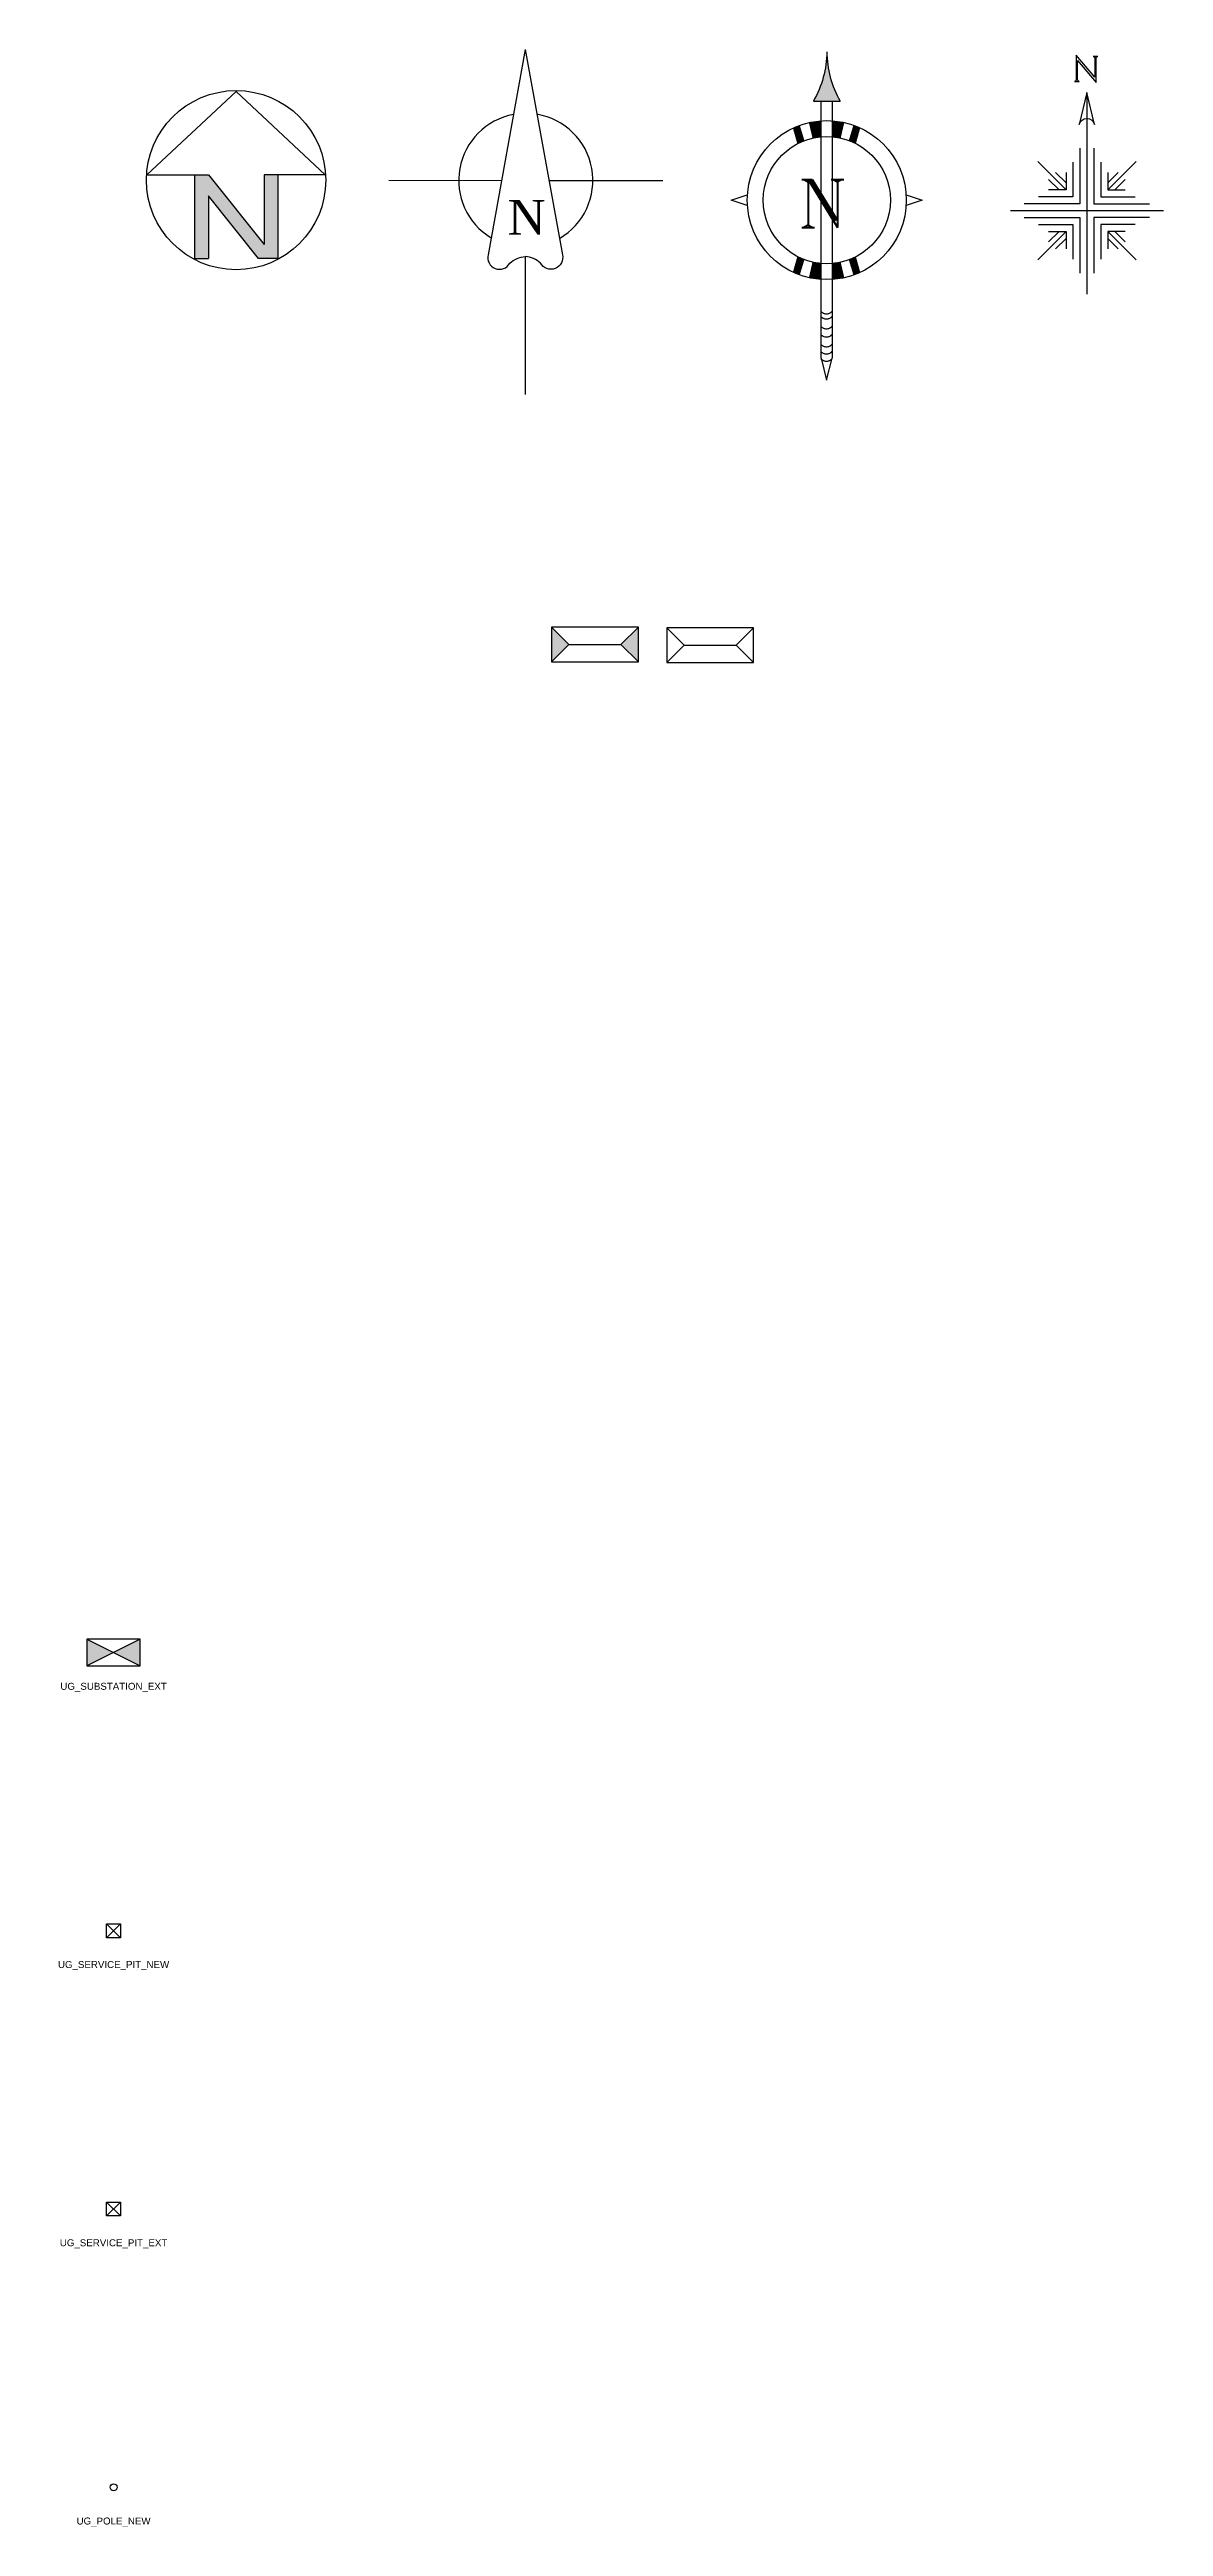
# Model space of a CAD drawing. Header units: metres. Extents: x -282 to 3977, y 160 to 949.
# Drawn here: x 1790.3 to 1950.3, y 219 to 575.1 of the extents above; entities that cross this region are included whole.
import ezdxf
from ezdxf.enums import TextEntityAlignment as Align

# ---------------------------------------------------------------- set-up
doc = ezdxf.new("R2010")
doc.units = ezdxf.units.M
doc.layers.get('0').update_dxf_attribs({"color": 6})
for name, color, linetype in [('Notes', 7, 'Continuous'), ('SupportsUG_SP_LV_EXT', 7, 'Continuous'), ('SupportsUG_SP_LV_NEW', 2, 'Continuous')]:
    doc.layers.add(name, color=color, linetype=linetype)
doc.styles.add('COLUMN_LABEL', font='ARIAL.TTF', dxfattribs={"height": 2.5})
doc.styles.add('iecNAME', font='TIMES.TTF')
doc.styles.add('POLE_LABEL', font='ARIAL.TTF', dxfattribs={"height": 2.5})
doc.styles.add('Roman', font='romant.shx')
doc.styles.get("Standard").update_dxf_attribs({"font": 'ARIAL.TTF'})

msp = doc.modelspace()

# ---------------------------------------------------------------- texts
at = {"char_height": 1, "attachment_point": 5, "bg_fill": 3, "box_fill_scale": 1.2, "bg_fill_color": 256, "bg_fill_transparency": 0}
for s, insert, width in [('UG_SUBSTATION_EXT', (1799.46, 339.65), 17), ('UG_SERVICE_PIT_NEW', (1799.46, 299.65), 18), ('UG_SERVICE_PIT_EXT', (1799.46, 259.65), 18), ('UG_POLE_NEW', (1799.46, 219.65), 11)]:
    msp.add_mtext(s, dxfattribs=dict(at, insert=insert, width=width))

# ---------------------------------------------------------------- blocks, each defined once
blk = doc.blocks.new('RESIDENCE_EXT')
h = blk.add_hatch(color=256)
h.paths.add_polyline_path([(0, 0.02), (2.49, 2.51), (0, 5)])
h.paths.add_polyline_path([(10, 2.5), (12.5, 0), (12.5, 5)])
for p, q in [((2.5, 2.5), (0, 5)), ((0.01, 4.99), (0.01, 4.99, 0)), ((10, 2.5), (12.5, 5)), ((0, 0.02), (2.49, 2.51)), ((2.5, 2.5), (0, 0)), ((2.5, 2.5), (10, 2.5)), ((12.5, 0), (10, 2.5)), ((12.46, 0.04), (12.46, 0.04, 0))]:
    blk.add_line(p, q)
blk.add_lwpolyline([(0, 0), (12.5, 0), (12.5, 5), (0, 5)], close=True)
blk = doc.blocks.new('RESIDENCE_NEW')
for p, q in [((2.5, 2.5), (0, 5)), ((10, 2.5), (12.5, 5)), ((2.5, 2.5), (0, 0)), ((2.5, 2.5), (10, 2.5)), ((12.5, 0), (10, 2.5))]:
    blk.add_line(p, q)
blk.add_lwpolyline([(0, 0), (12.5, 0), (12.5, 5), (0, 5)], close=True)
blk = doc.blocks.new('NorthPnt 10')
blk.add_hatch(color=256).paths.add_polyline_path([(-4, -15.002), (3.197, -23.999), (6, -23.999), (6, -11.999), (4, -11.999), (4, -21.999), (-4, -11.999), (-6, -11.999), (-6, -23.999), (-4, -23.999)])
for p, q in [((0, 0), (-12.86, -11.999)), ((0, 0), (12.782, -11.999)), ((-12.86, -11.999), (-6, -11.999)), ((-6, -11.999), (-6, -23.999)), ((-6, -11.999), (-4, -11.999)), ((-4, -11.999), (4, -21.999)), ((4, -11.999), (4, -21.999)), ((6, -11.999), (4, -11.999)), ((6, -11.999), (6, -23.999)), ((12.782, -11.999), (6, -11.999)), ((3.195, -23.996), (-4, -15.002)), ((-4, -15.002), (-4, -23.999)), ((-6, -23.999), (-4, -23.999)), ((6, -23.999), (3.195, -23.999))]:
    blk.add_line(p, q)
blk.add_circle((-0.013, -12.745), 12.885)
blk = doc.blocks.new('NorthPnt 11')
for p, q in [((-19.7, 0.02), (-3.49, 0)), ((3.32, 0), (19.7, -0.02)), ((-0.08, -10.94), (-0.08, -30.8))]:
    blk.add_line(p, q)
for points in [[(-0.08, 18.81), (-5.43, -10.68, 0.877048), (-2.29, -11.9, -0.1543), (-0.08, -10.94, 0.090511)], [(-0.08, 18.81), (5.26, -10.68, -0.877048), (2.13, -11.9, 0.1543), (-0.08, -10.94, -0.090511)]]:
    blk.add_lwpolyline(points, format="xyb")
for start, end in [(100.5988, 238.8643), (300.0994, 80.4374)]:
    blk.add_arc((0, 0), 9.64, start, end)
at = {"color": 7, "style": 'iecNAME'}
blk.add_text('N', height=5.02, dxfattribs=at).set_placement((-2.62, -7.82))
blk = doc.blocks.new('NorthPnt 12')
blk.add_hatch(color=256).paths.add_polyline_path([(1.92, -7.1, -0.127271), (0, 0, -0.127271), (-1.92, -7.1)])
for p, q in [((-1.92, -7.1), (1.92, -7.1)), ((11.43, -20.57), (13.72, -21.34)), ((13.72, -21.34), (11.43, -22.1))]:
    blk.add_line(p, q)
for points in [[(0, 0, -0.127271), (-1.92, -7.1, -0.127271)], [(0, 0, 0.127271), (1.92, -7.1, 0.127271)]]:
    blk.add_lwpolyline(points, format="xyb")
for points in [[(-0.84, -7.1), (-0.84, -38.86)], [(0.76, -7.1), (0.76, -38.86)], [(-11.43, -22.1), (-13.72, -21.34), (-11.43, -20.57)], [(-0.84, -38.86), (-0.84, -44.06)], [(0.76, -38.86), (0.76, -44.06)], [(-0.83, -44.06), (-0.03, -47.24), (0.76, -44.06)]]:
    blk.add_lwpolyline(points)
at = {"const_width": 0.183}
for points in [[(-0.84, -37.33, 0.465825), (0.75, -37.33, 0.465825)], [(-0.84, -38.07, 0.465825), (0.75, -38.07, 0.465825)], [(-0.84, -39.48, 0.465825), (0.75, -39.48, 0.465825)], [(-0.84, -40.66, 0.465825), (0.75, -40.66, 0.465825)], [(-0.84, -42.07, 0.465825), (0.75, -42.07, 0.465825)], [(-0.84, -43.1, 0.465825), (0.75, -43.1, 0.465825)], [(-0.84, -44.14, 0.465825), (0.75, -44.14, 0.465825)]]:
    blk.add_lwpolyline(points, format="xyb", dxfattribs=at)
for radius in [11.43, 9.14]:
    blk.add_circle((0, -21.34), radius)
for points in [[(-4.87, -11), (-3.86, -10.64), (-4.24, -13.23), (-3.2, -12.81)], [(-2.57, -10.22), (-0.83, -9.96), (-2.05, -12.45), (-0.83, -12.35)], [(2.51, -10.22), (0.77, -9.96), (1.99, -12.45), (0.77, -12.35)], [(4.8, -11), (3.8, -10.64), (4.18, -13.23), (3.14, -12.81)], [(-4.87, -31.67), (-3.86, -32.03), (-4.24, -29.45), (-3.2, -29.86)], [(-2.57, -32.45), (-0.83, -32.71), (-2.05, -30.22), (-0.83, -30.33)], [(2.51, -32.45), (0.77, -32.71), (1.99, -30.22), (0.77, -30.33)], [(4.8, -31.67), (3.8, -32.03), (4.18, -29.45), (3.14, -29.86)]]:
    blk.add_solid(points)
at = {"color": 7, "style": 'Roman'}
blk.add_text('N', height=6.91, dxfattribs=at).set_placement((-4.19, -25.27), (3.04, -25.27), align=Align.ALIGNED)
blk = doc.blocks.new('UG_POLE_NEW')
blk.add_circle((0, 0), 0.5)
for tag, height, flags, p in [('pNumber', 2.5, 8, (-17.84, 2.07)), ('OWNED_BY', 0.2, 9, (0, -0.4)), ('SPECIAL_USE', 0.2, 9, (0, -0.8)), ('STATE', 0.2, 9, (0, -1)), ('cLV', 0.2, 9, (0, -1.4)), ('cHV', 0.2, 9, (0, -2)), ('cLinedev', 0.2, 9, (0, -3.4)), ('PARENT', 0.2, 9, (0, -0.6)), ('USAGE', 0.2, 9, (0, -1.2)), ('hDepth', 0.2, 9, (0, -1.6)), ('hDia', 0.2, 9, (0, -1.8)), ('LBRACKET', 0.2, 9, (0, -2.2)), ('LExisting', 0.2, 9, (0, -2.4)), ('LANTNUMBER', 0.2, 9, (0, -2.6)), ('LOther', 0.2, 9, (0, -2.8)), ('LRemove', 0.2, 9, (0, -3)), ('LEGEND', 0.2, 9, (0, -3.2)), ('pExisting', 0.2, 9, (0, -3.6)), ('cspan', 0.2, 9, (0, -5.8)), ('SUBURB', 0.2, 9, (0, -6)), ('STREETNAME', 0.2, 9, (0, -6.2)), ('OPERATED_BY', 0.2, 9, (0, -6.89)), ('PFNUMBER', 0.2, 9, (0, -3.8)), ('NEWPFNUMBER', 0.2, 9, (0, -4)), ('pFooting', 0.2, 9, (0, -4.2)), ('pNew', 0.2, 9, (0, -4.4)), ('pRelocate', 0.2, 9, (0, -4.8)), ('pRemove', 0.2, 9, (0, -5)), ('pReplace', 0.2, 9, (0, -5.2)), ('pStay', 0.2, 9, (0, -5.4)), ('pType', 0.2, 9, (0, -5.6)), ('LOCATION', 0.2, 9, (0, -6.4)), ('NOTES', 0.2, 9, (0, -6.6)), ('MAINTAINED_BY', 0.2, 9, (0, -7.22))]:
    blk.add_attdef(tag, text='', height=height, dxfattribs=dict(flags=flags)).set_placement(p, align=Align.MIDDLE_LEFT)
at = {"style": 'POLE_LABEL'}
for tag, height, flags, p in [('ASSET_NUM', 2.5, 8, (2, 2)), ('STREET_CODE', 0.2, 9, (0, -0.2))]:
    blk.add_attdef(tag, text='', height=height, dxfattribs=dict(at, flags=flags)).set_placement(p, align=Align.MIDDLE_LEFT)
at = {"flags": 1}
for tag, p in [('Z', (0, -7.76)), ('LABEL_ALIGNMENT', (0, -7.55))]:
    blk.add_attdef(tag, p, '', height=0.2, dxfattribs=at)
blk = doc.blocks.new('UG_SERVICE_PIT_EXT')
for points in [[(1, -1), (-1, -1), (-1, 1), (1, 1), (1, -1), (-1, 1)], [(1, 1), (-1, -1)]]:
    blk.add_lwpolyline(points)
for tag, flags, p in [('STATE', 9, (1.5, 0)), ('ASSET_NUMBER', 9, (1.5, -0.6)), ('STREET_CODE', 9, (1.5, -0.4)), ('OWNED_BY', 9, (1.5, -1)), ('OPERATED_BY', 9, (1.5, -1.2)), ('TYPE', 9, (1.5, -1.6)), ('Z', 1, (1.5, -2)), ('USAGE', 9, (1.5, -0.2)), ('EQUIPMENT_NUMBER', 9, (1.5, -0.8)), ('MAINTAINED_BY', 9, (1.5, -1.4)), ('LABEL_ALIGNMENT', 9, (1.5, -1.8))]:
    blk.add_attdef(tag, text='', height=0.2, dxfattribs=dict(flags=flags)).set_placement(p, align=Align.MIDDLE_LEFT)
blk = doc.blocks.new('UG_SERVICE_PIT_NEW')
for points in [[(1, -1), (-1, -1), (-1, 1), (1, 1), (1, -1), (-1, 1)], [(1, 1), (-1, -1)]]:
    blk.add_lwpolyline(points)
for tag, flags, p in [('STATE', 9, (1.5, 0)), ('ASSET_NUMBER', 9, (1.5, -0.6)), ('STREET_CODE', 9, (1.5, -0.4)), ('OWNED_BY', 9, (1.5, -1)), ('OPERATED_BY', 9, (1.5, -1.2)), ('TYPE', 9, (1.5, -1.6)), ('Z', 1, (1.5, -2)), ('USAGE', 9, (1.5, -0.2)), ('EQUIPMENT_NUMBER', 9, (1.5, -0.8)), ('MAINTAINED_BY', 9, (1.5, -1.4)), ('LABEL_ALIGNMENT', 9, (1.5, -1.8))]:
    blk.add_attdef(tag, text='', height=0.2, dxfattribs=dict(flags=flags)).set_placement(p, align=Align.MIDDLE_LEFT)
blk = doc.blocks.new('UG_SUBSTATION_EXT')
h = blk.add_hatch(color=256)
h.paths.add_polyline_path([(3.84, 1.92), (0, 0), (3.84, -1.92)])
h.paths.add_polyline_path([(-3.84, 1.92), (-3.84, -1.92), (0, 0)])
for p, q in [((-3.84, 1.92), (3.84, -1.92)), ((3.84, 1.92), (-3.84, -1.92))]:
    blk.add_line(p, q)
blk.add_lwpolyline([(-3.84, -1.92), (3.84, -1.92), (3.84, 1.92), (-3.84, 1.92)], close=True)
at = {"style": 'COLUMN_LABEL', "flags": 9}
blk.add_attdef('ASSET_NUM', text='', height=2.5, dxfattribs=at).set_placement((2, 3.2), align=Align.MIDDLE_LEFT)
for tag, p, flags in [('Z', (1, 0), 1), ('SUBSTATION_TYPE', (1, -2.34), 9), ('SECONDARY_VOLTAGE', (1, -2.59), 9), ('CONSTRUCTED_VOLTAGE', (1, -1.93), 9)]:
    blk.add_attdef(tag, p, '', height=0.2, dxfattribs=dict(flags=flags))
at = {"flags": 9}
for tag, p in [('STATE', (1, -0.1)), ('STREET_CODE', (1, -0.6)), ('OWNED_BY', (1, -0.81)), ('OPERATED_BY', (1, -1.01)), ('ORIENTATION', (1, -1.42)), ('OPERATING_VOLTAGE', (1, -1.63)), ('USAGE', (1, -0.35)), ('MAINTAINED_BY', (1, -1.22)), ('NO_PHASES', (1, -2.03))]:
    blk.add_attdef(tag, text='', height=0.2, dxfattribs=at).set_placement(p, align=Align.MIDDLE_LEFT)
blk = doc.blocks.new('NorthPnt 8')
at = {"color": 1, "linetype": 'Continuous'}
for points in [[(-1.76, 1.59), (-1.09, 1.59, -0.414214), (-1.33, 1.83), (-1.33, 4.58), (1.32, 1.41), (1.32, 4.95, -0.408188), (1.56, 5.18), (0.89, 5.18, -0.408188), (1.13, 4.95), (1.13, 2.2), (-1.52, 5.37), (-1.52, 1.83, -0.414214), (-1.76, 1.59)], [(-1.09, -4.63, -0.801248), (1.09, -4.63), (0, 0), (-1.09, -4.63)]]:
    blk.add_lwpolyline(points, format="xyb", dxfattribs=at)
for points in [[(0, 0), (0, -29)], [(-11, -17), (11, -17)]]:
    blk.add_lwpolyline(points, dxfattribs=at)
at = {"color": 8, "linetype": 'Continuous'}
for points in [[(-1, -8), (-1, -16), (-9, -16)], [(-3, -14), (-7.07, -9.93)], [(-2, -10.03), (-2, -15), (-6.96, -15)], [(1, -8), (1, -16)], [(2, -10.03), (2, -15)], [(3, -14), (7.07, -9.93)], [(-3, -11.5), (-3, -14), (-5.5, -14)], [(-4, -14), (-5.5, -12.5)], [(-3, -13), (-4.5, -11.5)], [(3, -11.5), (3, -14)], [(3, -13), (4.5, -11.5)], [(3, -14), (5.49, -14)], [(4, -14), (5.5, -12.5)], [(1, -16), (9, -16)], [(2, -15), (6.96, -15)], [(-9, -18), (-1, -18)], [(-3, -20), (-7.07, -24.07)], [(-6.96, -19), (-2, -19)], [(-5.5, -20), (-3, -20), (-3, -22.5)], [(-4, -20), (-5.5, -21.5)], [(-3, -21), (-4.5, -22.5)], [(-2, -19), (-2, -23.96)], [(-1, -18), (-1, -26)], [(9, -18), (1, -18), (1, -26)], [(6.96, -19), (2, -19), (2, -23.96)], [(3, -20), (7.07, -24.07)], [(5.49, -20), (3, -20), (3, -22.5)], [(3, -21), (4.5, -22.5)], [(4, -20), (5.5, -21.5)]]:
    blk.add_lwpolyline(points, dxfattribs=at)

# ---------------------------------------------------------------- block references
for name, p in [('RESIDENCE_EXT', (1862.38, 487.08)), ('RESIDENCE_NEW', (1878.95, 486.98)), ('UG_SUBSTATION_EXT', (1799.46, 344.65))]:
    msp.add_blockref(name, p)
at = {"layer": 'Notes'}
for name, p in [('NorthPnt 11', (1858.7, 556.29)), ('NorthPnt 12', (1901.96, 574.79)), ('NorthPnt 8', (1939.34, 568.94)), ('NorthPnt 10', (1817.08, 569.07))]:
    msp.add_blockref(name, p, dxfattribs=at)
at = {"layer": 'SupportsUG_SP_LV_EXT'}
msp.add_blockref('UG_SERVICE_PIT_EXT', (1799.46, 264.65), dxfattribs=at)
at = {"layer": 'SupportsUG_SP_LV_NEW'}
for name, p in [('UG_SERVICE_PIT_NEW', (1799.46, 304.65)), ('UG_POLE_NEW', (1799.46, 224.65))]:
    msp.add_blockref(name, p, dxfattribs=at)

msp.set_redraw_order([(e.dxf.handle, doc.entitydb.next_handle()) for e in msp.query("TEXT MTEXT ATTDEF DIMENSION ARC_DIMENSION")])  # texts and dimensions are drawn at this point

doc.saveas('drawing.dxf')
